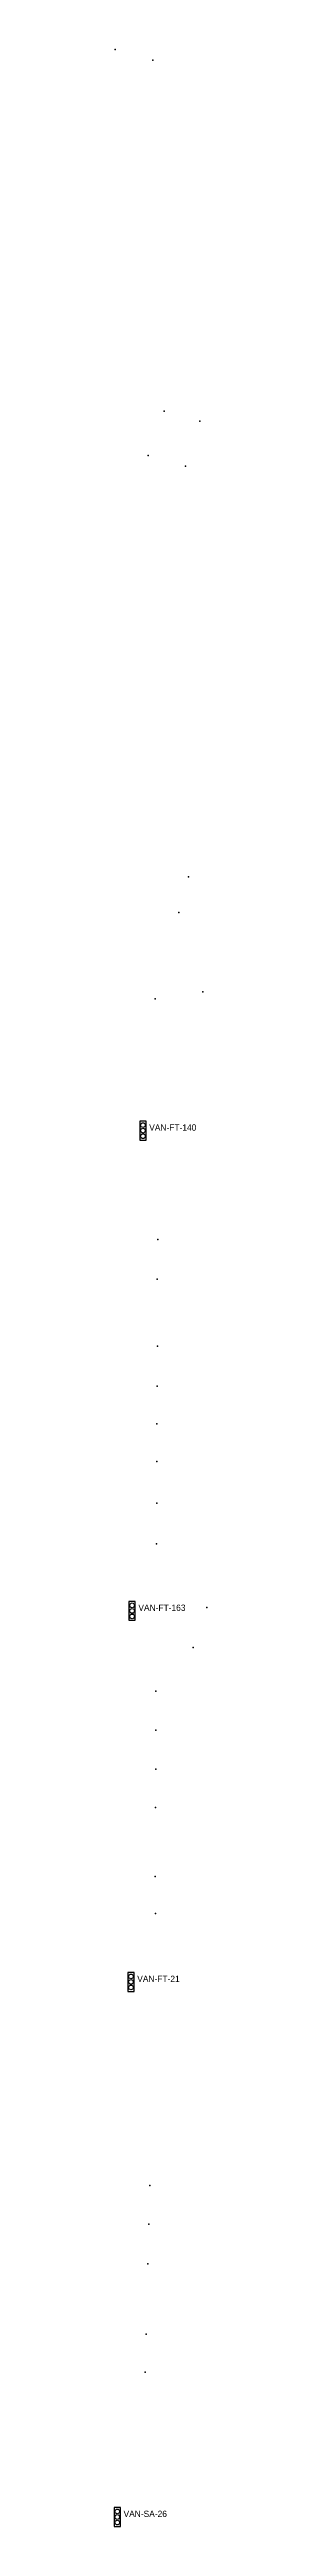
# Model space of a CAD drawing. Header units: inches. Extents: x 486474 to 494239, y 5455982 to 5460069.
# Drawn here: x 492167 to 492197, y 5458265 to 5459051 of the extents above; entities that cross this region are included whole.
import ezdxf

# ---------------------------------------------------------------- set-up
doc = ezdxf.new("R2010")
doc.units = ezdxf.units.IN
doc.header["$MEASUREMENT"] = 0
doc.layers.add('Parking Meters', color=10, linetype='Continuous')
doc.layers.add('Traffic Signals', color=10, linetype='Continuous')

msp = doc.modelspace()

# ---------------------------------------------------------------- texts
at = {"layer": 'Traffic Signals', "color": 1}
for s, p in [('VAN-FT-140', (492178.23, 5458708.24)), ('VAN-FT-163', (492174.78, 5458555.82)), ('VAN-FT-21', (492174.42, 5458438.03)), ('VAN-SA-26', (492170.06, 5458268.21))]:
    msp.add_text(s, height=2, dxfattribs=at).set_placement(p)

# ---------------------------------------------------------------- linework, layer by layer
at = {"layer": 'Parking Meters', "color": 7}
for p in [(492167.39, 5459051.39), (492167.39, 5459051.39), (492179.4, 5459048.06), (492179.4, 5459048.06), (492183.01, 5458936.57), (492183.01, 5458936.57), (492194.3, 5458933.44), (492194.3, 5458933.44), (492177.92, 5458922.5), (492177.92, 5458922.5), (492189.8, 5458919.16), (492189.8, 5458919.16), (492190.78, 5458788.8), (492190.78, 5458788.8), (492187.66, 5458777.47), (492187.66, 5458777.47), (492195.33, 5458752.32), (492180.16, 5458750.04), (492180.16, 5458750.04), (492180.95, 5458673.74), (492180.81, 5458661.1), (492180.81, 5458661.1), (492180.84, 5458639.86), (492180.79, 5458627.19), (492180.79, 5458627.19), (492180.66, 5458615.16), (492180.66, 5458615.16), (492180.61, 5458603.2), (492180.61, 5458603.2), (492180.62, 5458589.96), (492180.62, 5458589.96), (492180.54, 5458577.05), (492180.54, 5458577.05), (492196.59, 5458556.85), (492196.59, 5458556.85), (492192.24, 5458544.15), (492180.38, 5458530.3), (492180.29, 5458517.96), (492180.29, 5458517.96), (492180.31, 5458505.55), (492180.31, 5458505.55), (492180.25, 5458493.44), (492180.25, 5458493.44), (492180.17, 5458471.47), (492180.21, 5458459.79), (492180.21, 5458459.79), (492178.4, 5458373.38), (492178.06, 5458361.15), (492178.06, 5458361.15), (492177.79, 5458348.57), (492177.79, 5458348.57), (492177.26, 5458326.19), (492176.9, 5458314.18), (492176.9, 5458314.18)]:
    msp.add_point(p, dxfattribs=at)
at = {"layer": 'Traffic Signals', "color": 1}
for points in [[(492175.23, 5458705.24), (492177.23, 5458705.24), (492177.23, 5458711.24), (492175.23, 5458711.24)], [(492171.78, 5458552.82), (492173.78, 5458552.82), (492173.78, 5458558.82), (492171.78, 5458558.82)], [(492171.42, 5458435.03), (492173.42, 5458435.03), (492173.42, 5458441.03), (492171.42, 5458441.03)], [(492167.06, 5458265.21), (492169.06, 5458265.21), (492169.06, 5458271.21), (492167.06, 5458271.21)]]:
    msp.add_lwpolyline(points, close=True, dxfattribs=at)
for centre in [(492176.23, 5458709.99), (492176.23, 5458708.24), (492176.23, 5458706.49), (492172.78, 5458557.57), (492172.78, 5458555.82), (492172.78, 5458554.07), (492172.42, 5458439.78), (492172.42, 5458438.03), (492172.42, 5458436.28), (492168.06, 5458269.96), (492168.06, 5458268.21), (492168.06, 5458266.46)]:
    msp.add_circle(centre, 0.75, dxfattribs=at)

msp.set_redraw_order([(e.dxf.handle, doc.entitydb.next_handle()) for e in msp.query("TEXT MTEXT ATTDEF DIMENSION ARC_DIMENSION")])  # texts and dimensions are drawn at this point

doc.saveas('drawing.dxf')
